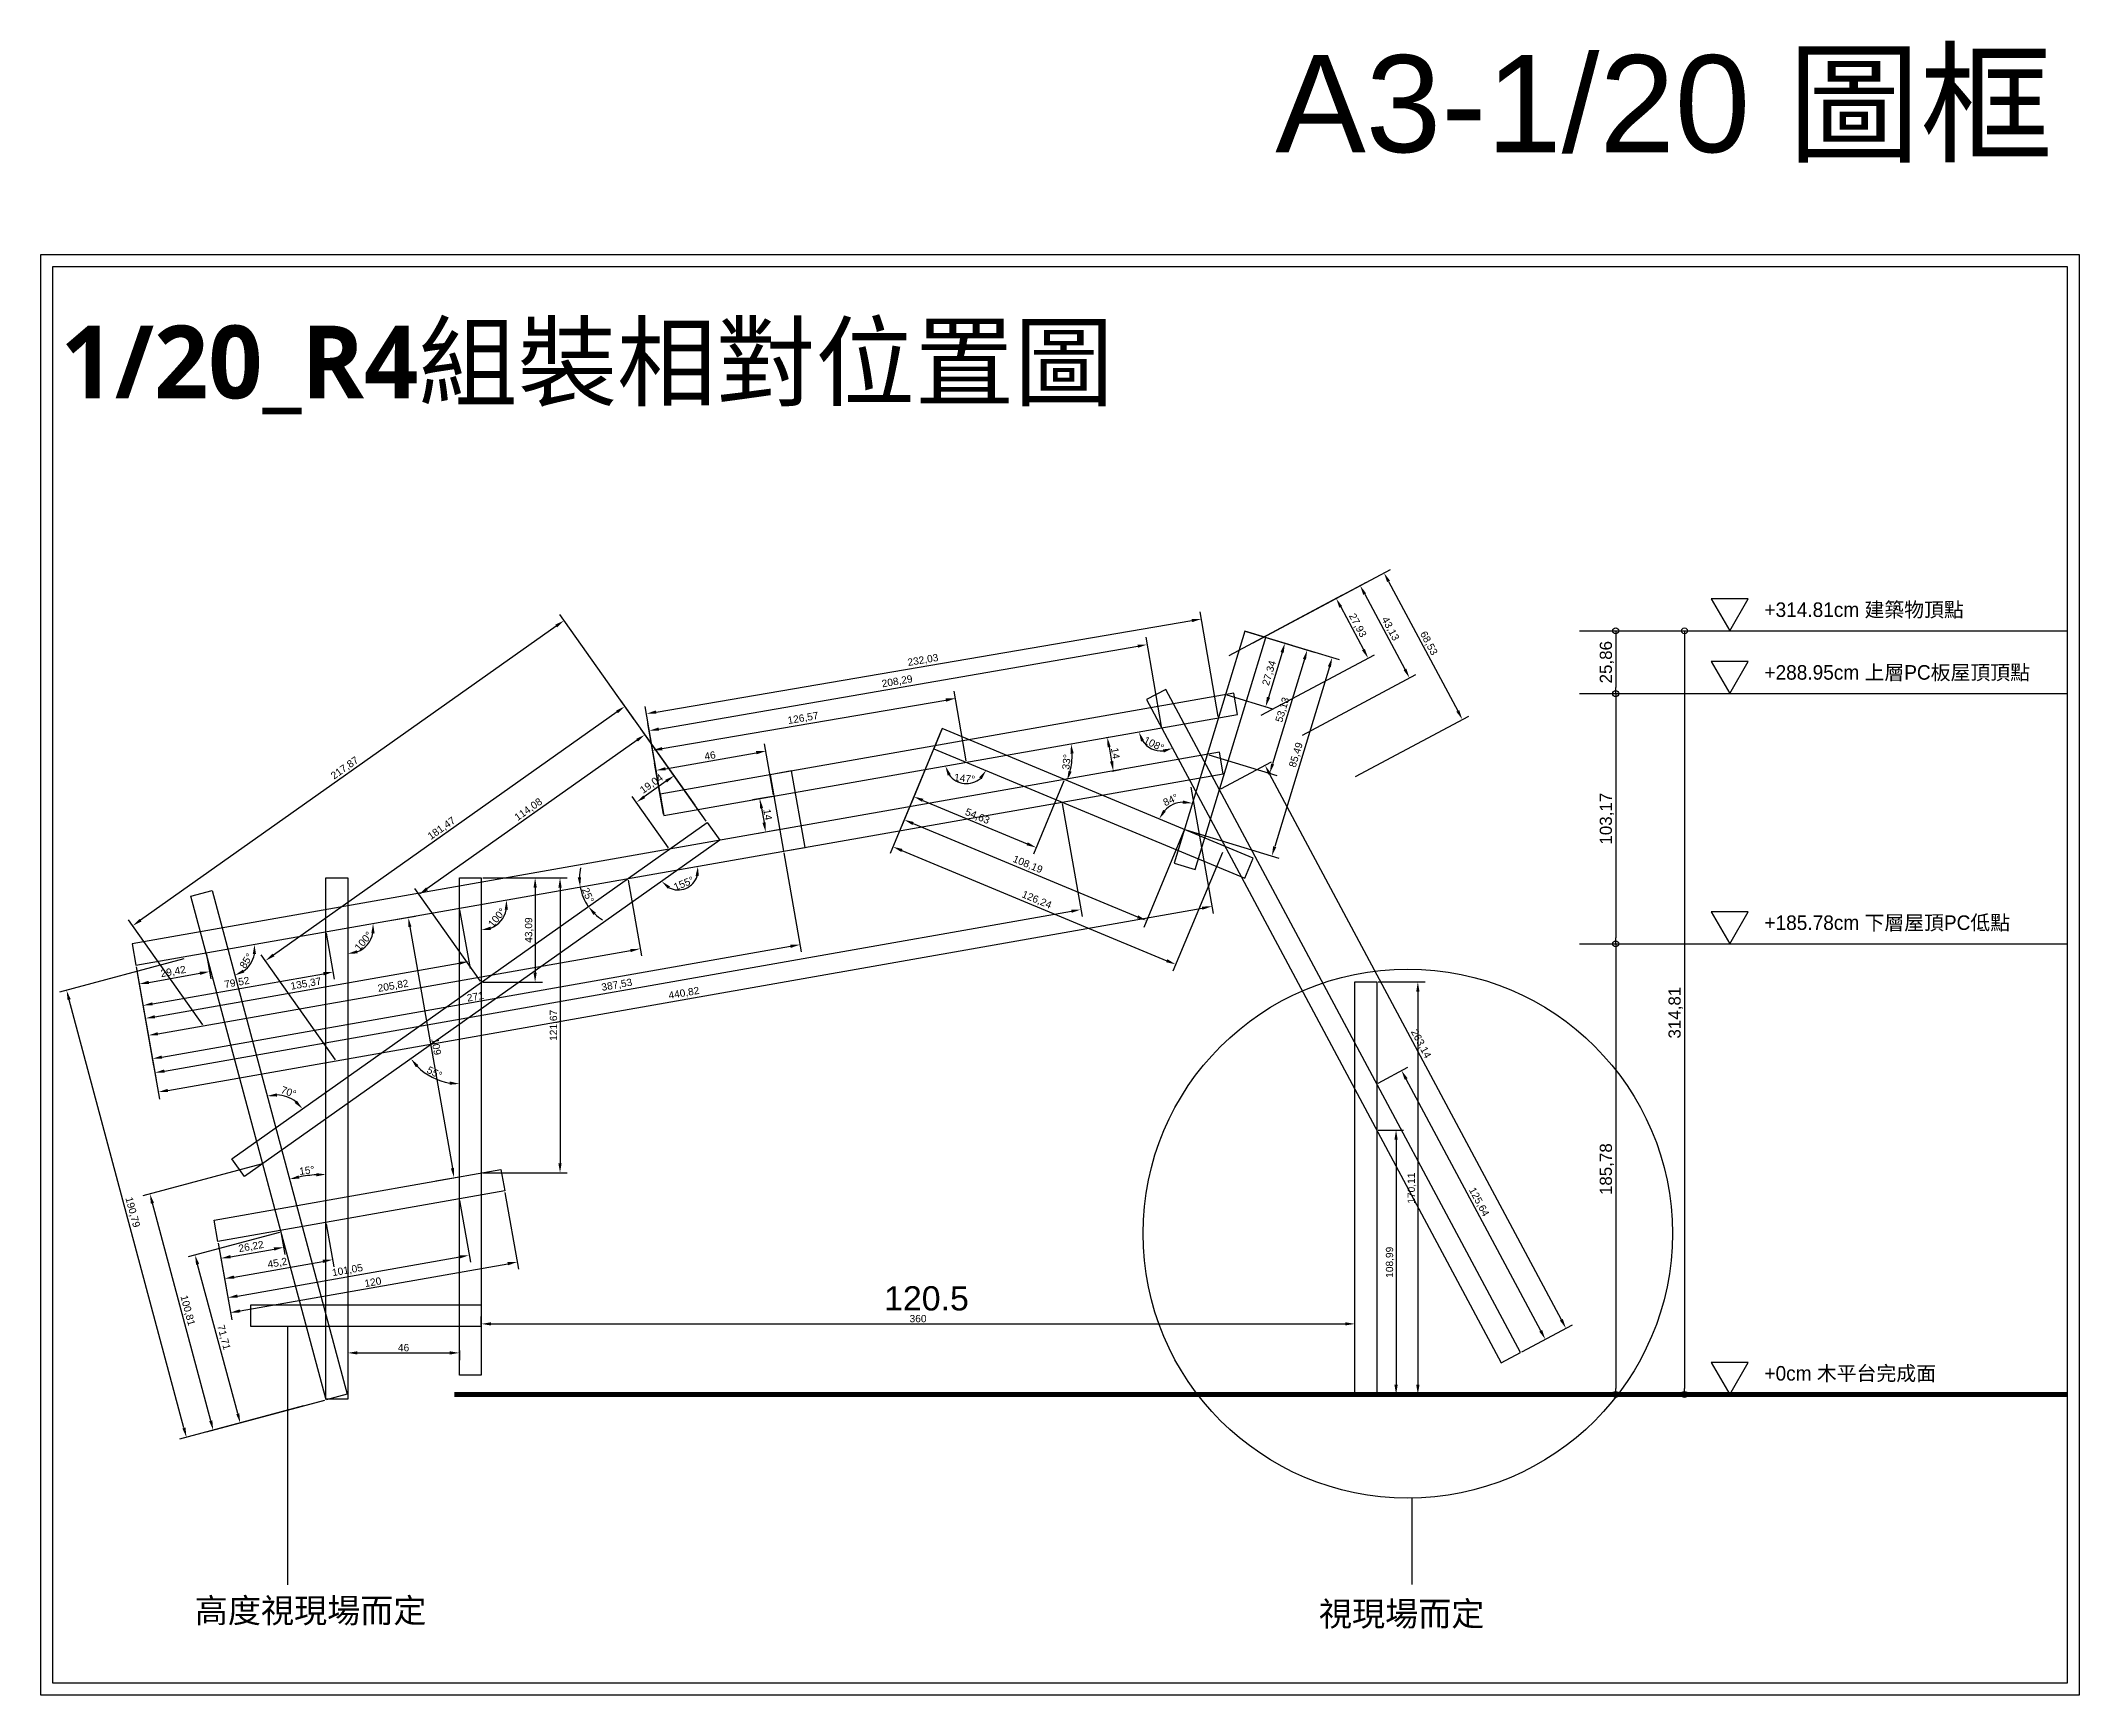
# Model space of a CAD drawing. Header units: millimetres. Extents: x -2666 to 6286, y -11880 to 4849.
# Drawn here: x 2652 to 3492, y -8629 to -7947 of the extents above; entities that cross this region are included whole.
import ezdxf

# ---------------------------------------------------------------- set-up
doc = ezdxf.new("R2010")
doc.units = ezdxf.units.MM
for name, color, linetype in [('0-rib-base', 10, 'Continuous'), ('0-rib1', 6, 'Continuous'), ('dim', 244, 'Continuous'), ('木平台完成面', 3, 'Continuous')]:
    doc.layers.add(name, color=color, linetype=linetype)
doc.layers.add('default', color=11, linetype='Continuous', plot=False)
doc.styles.get("Standard").update_dxf_attribs({"font": 'arial.ttf'})
doc.dimstyles.new('ISO-25', dxfattribs={"dimtxt": 5, "dimasz": 2.5, "dimexe": 3, "dimexo": 0.625, "dimtad": 1, "dimtxsty": 'Standard', "dimblk": 'ORIGIN', "dimcen": 2.5, "dimadec": 0, "dimazin": 0, "dimtfac": 1, "dimtmove": 1, "dimatfit": 1, "dimldrblk": 'ORIGIN', "dimfxl": 0, "dimarcsym": 0})
doc.dimstyles.new('短柱', dxfattribs={"dimtxt": 3, "dimasz": 4, "dimexe": 3, "dimexo": 0.625, "dimtad": 1, "dimtxsty": 'Standard', "dimcen": 2.5, "dimadec": 0, "dimazin": 0, "dimtfac": 1, "dimtmove": 1, "dimatfit": 1, "dimldrblk": 'ORIGIN', "dimfxl": 0, "dimarcsym": 0})

msp = doc.modelspace()

# ---------------------------------------------------------------- texts
at = {"insert": (2999.447, -8459.973), "char_height": 10, "attachment_point": 1}
msp.add_mtext_dynamic_manual_height_columns('120.5', width=28.0012, gutter_width=12.5, heights=[0], dxfattribs=at)
at = {"layer": 'default', "insert": (3160.683, -7952.47), "char_height": 40, "attachment_point": 1}
msp.add_mtext_dynamic_manual_height_columns('A3-1/20 {\\fPMingLiU|b0|i0|c136|p18;圖框}', width=430.53379, gutter_width=12.5, heights=[0], dxfattribs=at)
at = {"layer": 'dim', "attachment_point": 1}
for s, width, heights, insert, char_height in [('{\\fMicrosoft JhengHei|b1|i0|c136|p34;1/20_R4組裝相對位置圖}', 540.89861, [0], (2660.157, -8063.95), 30), ('{\\fPMingLiU|b0|i0|c136|p18;高度視現場而定}', 430.53379, [0], (2715.404, -8588.678), 10), ('{\\fPMingLiU|b0|i0|c136|p18;視現場而定}', 131.92841, [29.066], (3178.644, -8590.016), 10)]:
    msp.add_mtext_dynamic_manual_height_columns(s, width=width, gutter_width=12.5, heights=heights, dxfattribs=dict(at, insert=insert, char_height=char_height))
at = {"layer": '木平台完成面', "char_height": 6, "attachment_point": 1}
for s, insert in [('{\\fPMingLiU|b0|i0|c136|p18;+314.81cm 建築物頂點}', (3362.24, -8178.076)), ('{\\fPMingLiU|b0|i0|c136|p18;+288.95cm 上層PC板屋頂頂點}', (3362.24, -8203.935)), ('{\\fPMingLiU|b0|i0|c136|p18;+185.78cm 下層屋頂PC低點}', (3362.24, -8307.104)), ('{\\fPMingLiU|b0|i0|c136|p18;+0cm 木平台完成面}', (3362.24, -8492.883))]:
    msp.add_mtext_dynamic_manual_height_columns(s, width=202.4063, gutter_width=12.5, heights=[0], dxfattribs=dict(at, insert=insert))

# ---------------------------------------------------------------- blocks, each defined once
blk = doc.blocks.new('_Origin')
at = {"color": 0, "linetype": 'ByBlock', "lineweight": -2}
blk.add_line((0, 0), (-1, 0), dxfattribs=at)
blk.add_circle((0, 0), 0.5, dxfattribs=at)
blk = doc.blocks.new('*D438')
at = {"layer": 'Defpoints', "color": 0}
for p in [(3285.98, -8189.8), (3285.98, -8215.66), (3300.98, -8215.66)]:
    blk.add_point(p, dxfattribs=at)
at = {"layer": 'dim', "color": 0, "lineweight": -2}
for p, q in [((3286.6, -8189.8), (3303.98, -8189.8)), ((3300.98, -8192.3), (3300.98, -8213.16)), ((3286.6, -8215.66), (3303.98, -8215.66))]:
    blk.add_line(p, q, dxfattribs=at)
at = {"layer": 'dim', "color": 0, "lineweight": -2, "xscale": 2.5, "yscale": 2.5, "zscale": 2.5}
for p, rotation in [((3300.98, -8189.8), 90), ((3300.98, -8215.66), 270)]:
    blk.add_blockref('_Origin', p, dxfattribs=dict(at, rotation=rotation))
at = {"layer": 'dim', "color": 0, "insert": (3297.35, -8202.73), "char_height": 5, "attachment_point": 5, "rotation": 90}
blk.add_mtext('25,86', dxfattribs=at)
blk = doc.blocks.new('*D439')
at = {"layer": 'Defpoints', "color": 0}
for p in [(3285.98, -8215.66), (3285.98, -8318.83), (3300.98, -8318.83)]:
    blk.add_point(p, dxfattribs=at)
at = {"layer": 'dim', "color": 0, "lineweight": -2}
for p, q in [((3286.6, -8215.66), (3303.98, -8215.66)), ((3300.98, -8218.16), (3300.98, -8316.33)), ((3286.6, -8318.83), (3303.98, -8318.83))]:
    blk.add_line(p, q, dxfattribs=at)
at = {"layer": 'dim', "color": 0, "lineweight": -2, "xscale": 2.5, "yscale": 2.5, "zscale": 2.5}
for p, rotation in [((3300.98, -8215.66), 90), ((3300.98, -8318.83), 270)]:
    blk.add_blockref('_Origin', p, dxfattribs=dict(at, rotation=rotation))
at = {"layer": 'dim', "color": 0, "insert": (3297.35, -8267.24), "char_height": 5, "attachment_point": 5, "rotation": 90}
blk.add_mtext('103,17', dxfattribs=at)
blk = doc.blocks.new('*D440')
at = {"layer": 'Defpoints', "color": 0}
for p in [(3285.98, -8318.83), (3285.98, -8504.61), (3300.98, -8504.61)]:
    blk.add_point(p, dxfattribs=at)
at = {"layer": 'dim', "color": 0, "lineweight": -2}
for p, q in [((3286.6, -8318.83), (3303.98, -8318.83)), ((3300.98, -8321.33), (3300.98, -8502.11)), ((3286.6, -8504.61), (3303.98, -8504.61))]:
    blk.add_line(p, q, dxfattribs=at)
at = {"layer": 'dim', "color": 0, "lineweight": -2, "xscale": 2.5, "yscale": 2.5, "zscale": 2.5}
for p, rotation in [((3300.98, -8318.83), 90), ((3300.98, -8504.61), 270)]:
    blk.add_blockref('_Origin', p, dxfattribs=dict(at, rotation=rotation))
at = {"layer": 'dim', "color": 0, "insert": (3297.35, -8411.72), "char_height": 5, "attachment_point": 5, "rotation": 90}
blk.add_mtext('185,78', dxfattribs=at)
blk = doc.blocks.new('*D437')
at = {"layer": 'Defpoints', "color": 0}
for p in [(3285.98, -8189.8), (3286.6, -8504.61), (3329.3, -8504.61)]:
    blk.add_point(p, dxfattribs=at)
at = {"layer": 'dim', "color": 0, "lineweight": -2}
for p, q in [((3286.6, -8189.8), (3332.3, -8189.8)), ((3329.3, -8192.3), (3329.3, -8502.11)), ((3287.23, -8504.61), (3332.3, -8504.61))]:
    blk.add_line(p, q, dxfattribs=at)
at = {"layer": 'dim', "color": 0, "lineweight": -2, "xscale": 2.5, "yscale": 2.5, "zscale": 2.5}
for p, rotation in [((3329.3, -8189.8), 90), ((3329.3, -8504.61), 270)]:
    blk.add_blockref('_Origin', p, dxfattribs=dict(at, rotation=rotation))
at = {"layer": 'dim', "color": 0, "insert": (3325.67, -8347.2), "char_height": 5, "attachment_point": 5, "rotation": 90}
blk.add_mtext('314,81', dxfattribs=at)
blk = doc.blocks.new('*D451')
at = {"layer": 'Defpoints', "color": 0}
for p in [(2950.76, -8239.36), (2954.04, -8257.98), (2908.74, -8265.97)]:
    blk.add_point(p, dxfattribs=at)
at = {"layer": 'dim', "color": 0, "lineweight": -2}
for p, q in [((2909.39, -8246.65), (2946.82, -8240.05)), ((2953.93, -8257.37), (2950.24, -8236.4)), ((2908.63, -8265.36), (2904.93, -8244.39))]:
    blk.add_line(p, q, dxfattribs=at)
at = {"layer": 'dim', "color": 0}
for points in [[(2946.7, -8239.4), (2946.93, -8240.71), (2950.76, -8239.36)], [(2909.28, -8246), (2909.51, -8247.31), (2905.46, -8247.35)]]:
    blk.add_solid(points, dxfattribs=at)
at = {"layer": 'dim', "color": 0, "insert": (2927.73, -8241.23), "char_height": 3, "attachment_point": 5, "rotation": 10}
blk.add_mtext('46', dxfattribs=at)
blk = doc.blocks.new('*D452')
at = {"layer": 'Defpoints', "color": 0}
for p in [(3028.87, -8217.67), (3033.38, -8243.99), (2908.63, -8265.36)]:
    blk.add_point(p, dxfattribs=at)
at = {"layer": 'dim', "color": 0, "lineweight": -2}
for p, q in [((3033.28, -8243.38), (3028.37, -8214.71)), ((2908.07, -8238.36), (3024.93, -8218.35)), ((2908.53, -8264.74), (2903.62, -8236.08))]:
    blk.add_line(p, q, dxfattribs=at)
at = {"layer": 'dim', "color": 0}
for points in [[(3024.82, -8217.69), (3025.04, -8219), (3028.87, -8217.67)], [(2907.95, -8237.7), (2908.18, -8239.02), (2904.12, -8239.03)]]:
    blk.add_solid(points, dxfattribs=at)
at = {"layer": 'dim', "color": 0, "insert": (2966.09, -8225.96), "char_height": 3, "attachment_point": 5, "rotation": 9.71707}
blk.add_mtext('126,57', dxfattribs=at)
blk = doc.blocks.new('*D453')
at = {"layer": 'Defpoints', "color": 0}
for p in [(3107.91, -8195.43), (3113.87, -8229.8), (2908.63, -8265.36)]:
    blk.add_point(p, dxfattribs=at)
at = {"layer": 'dim', "color": 0, "lineweight": -2}
for p, q in [((2906.62, -8230.3), (3103.97, -8196.11)), ((3113.76, -8229.19), (3107.4, -8192.47)), ((2908.52, -8264.74), (2902.16, -8228.02))]:
    blk.add_line(p, q, dxfattribs=at)
at = {"layer": 'dim', "color": 0}
for points in [[(3103.86, -8195.45), (3104.08, -8196.77), (3107.91, -8195.43)], [(2906.5, -8229.64), (2906.73, -8230.95), (2902.68, -8230.98)]]:
    blk.add_solid(points, dxfattribs=at)
at = {"layer": 'dim', "color": 0, "insert": (3004.88, -8210.81), "char_height": 3, "attachment_point": 5, "rotation": 9.82808}
blk.add_mtext('208,29', dxfattribs=at)
blk = doc.blocks.new('*D454')
at = {"layer": 'Defpoints', "color": 0}
for p in [(3130.28, -8184.89), (3137.24, -8225.68), (2908.53, -8264.74)]:
    blk.add_point(p, dxfattribs=at)
at = {"layer": 'dim', "color": 0, "lineweight": -2}
for p, q in [((2905.5, -8223.27), (3126.33, -8185.56)), ((3137.14, -8225.06), (3129.77, -8181.93)), ((2908.42, -8264.12), (2901.05, -8220.99))]:
    blk.add_line(p, q, dxfattribs=at)
at = {"layer": 'dim', "color": 0}
for points in [[(3126.22, -8184.9), (3126.45, -8186.22), (3130.28, -8184.89)], [(2905.39, -8222.62), (2905.61, -8223.93), (2901.56, -8223.95)]]:
    blk.add_solid(points, dxfattribs=at)
at = {"layer": 'dim', "color": 0, "insert": (3015.51, -8202.02), "char_height": 3, "attachment_point": 5, "rotation": 9.69133}
blk.add_mtext('232,03', dxfattribs=at)
blk = doc.blocks.new('*D455')
at = {"layer": 'Defpoints', "color": 0}
for p in [(3148.12, -8189.86), (3140.18, -8216.02), (3156.7, -8221.04)]:
    blk.add_point(p, dxfattribs=at)
at = {"layer": 'dim', "color": 0, "lineweight": -2}
for p, q in [((3148.72, -8190.05), (3167.52, -8195.76)), ((3163.48, -8198.71), (3157.86, -8217.22)), ((3140.77, -8216.21), (3159.57, -8221.92))]:
    blk.add_line(p, q, dxfattribs=at)
at = {"layer": 'dim', "color": 0}
for points in [[(3162.85, -8198.52), (3164.12, -8198.9), (3164.65, -8194.88)], [(3157.22, -8217.02), (3158.5, -8217.41), (3156.7, -8221.04)]]:
    blk.add_solid(points, dxfattribs=at)
at = {"layer": 'dim', "color": 0, "insert": (3158.35, -8207.26), "char_height": 3, "attachment_point": 5, "rotation": 73.1}
blk.add_mtext('27,34', dxfattribs=at)
blk = doc.blocks.new('*D456')
at = {"layer": 'Defpoints', "color": 0}
for p in [(3148.12, -8189.86), (3132.68, -8240.7), (3158.4, -8248.52)]:
    blk.add_point(p, dxfattribs=at)
at = {"layer": 'dim', "color": 0, "lineweight": -2}
for p, q in [((3148.72, -8190.05), (3176.72, -8198.55)), ((3172.69, -8201.51), (3159.57, -8244.69)), ((3133.28, -8240.88), (3161.27, -8249.39))]:
    blk.add_line(p, q, dxfattribs=at)
at = {"layer": 'dim', "color": 0}
for points in [[(3172.05, -8201.31), (3173.32, -8201.7), (3173.85, -8197.68)], [(3158.93, -8244.49), (3160.2, -8244.88), (3158.4, -8248.52)]]:
    blk.add_solid(points, dxfattribs=at)
at = {"layer": 'dim', "color": 0, "insert": (3163.8, -8222.39), "char_height": 3, "attachment_point": 5, "rotation": 73.1}
blk.add_mtext('53,13', dxfattribs=at)
blk = doc.blocks.new('*D457')
at = {"layer": 'Defpoints', "color": 0}
for p in [(3148.12, -8189.86), (3123.27, -8271.66), (3159.27, -8282.6)]:
    blk.add_point(p, dxfattribs=at)
at = {"layer": 'dim', "color": 0, "lineweight": -2}
for p, q in [((3148.72, -8190.05), (3186.99, -8201.67)), ((3182.96, -8204.63), (3160.43, -8278.77)), ((3123.87, -8271.84), (3162.14, -8283.47))]:
    blk.add_line(p, q, dxfattribs=at)
at = {"layer": 'dim', "color": 0}
for points in [[(3182.32, -8204.43), (3183.6, -8204.82), (3184.12, -8200.8)], [(3159.79, -8278.58), (3161.07, -8278.97), (3159.27, -8282.6)]]:
    blk.add_solid(points, dxfattribs=at)
at = {"layer": 'dim', "color": 0, "insert": (3169.37, -8240.99), "char_height": 3, "attachment_point": 5, "rotation": 73.1}
blk.add_mtext('85,49', dxfattribs=at)
blk = doc.blocks.new('*D458')
at = {"layer": 'Defpoints', "color": 0}
for p in [(2720.12, -8322.58), (2691.15, -8327.69), (2721.48, -8330.3)]:
    blk.add_point(p, dxfattribs=at)
at = {"layer": 'dim', "color": 0, "lineweight": -2}
for p, q in [((2720.23, -8323.2), (2722, -8333.25)), ((2691.26, -8328.31), (2693.03, -8338.36)), ((2696.45, -8334.71), (2717.54, -8330.99))]:
    blk.add_line(p, q, dxfattribs=at)
at = {"layer": 'dim', "color": 0}
for points in [[(2717.43, -8330.34), (2717.66, -8331.65), (2721.48, -8330.3)], [(2696.34, -8334.06), (2696.57, -8335.37), (2692.51, -8335.41)]]:
    blk.add_solid(points, dxfattribs=at)
at = {"layer": 'dim', "color": 0, "insert": (2706.58, -8330.46), "char_height": 3, "attachment_point": 5, "rotation": 10}
blk.add_mtext('29,42', dxfattribs=at)
blk = doc.blocks.new('*D459')
at = {"layer": 'Defpoints', "color": 0}
for p in [(2769.47, -8313.88), (2691.15, -8327.69), (2772.39, -8330.45)]:
    blk.add_point(p, dxfattribs=at)
at = {"layer": 'dim', "color": 0, "lineweight": -2}
for p, q in [((2769.58, -8314.5), (2772.91, -8333.41)), ((2691.26, -8328.31), (2694.59, -8347.22)), ((2698.01, -8343.57), (2768.45, -8331.15))]:
    blk.add_line(p, q, dxfattribs=at)
at = {"layer": 'dim', "color": 0}
for points in [[(2768.33, -8330.49), (2768.57, -8331.81), (2772.39, -8330.45)], [(2697.9, -8342.91), (2698.13, -8344.23), (2694.07, -8344.26)]]:
    blk.add_solid(points, dxfattribs=at)
at = {"layer": 'dim', "color": 0, "insert": (2732.81, -8334.97), "char_height": 3, "attachment_point": 5, "rotation": 10}
blk.add_mtext('79,52', dxfattribs=at)
blk = doc.blocks.new('*D460')
at = {"layer": 'Defpoints', "color": 0}
for p in [(2824.47, -8304.19), (2691.15, -8327.69), (2828.33, -8326.1)]:
    blk.add_point(p, dxfattribs=at)
at = {"layer": 'dim', "color": 0, "lineweight": -2}
for p, q in [((2824.57, -8304.8), (2828.85, -8329.06)), ((2691.26, -8328.31), (2695.54, -8352.56)), ((2698.96, -8348.91), (2824.39, -8326.8))]:
    blk.add_line(p, q, dxfattribs=at)
at = {"layer": 'dim', "color": 0}
for points in [[(2824.27, -8326.14), (2824.51, -8327.45), (2828.33, -8326.1)], [(2698.84, -8348.26), (2699.07, -8349.57), (2695.02, -8349.61)]]:
    blk.add_solid(points, dxfattribs=at)
at = {"layer": 'dim', "color": 0, "insert": (2761.25, -8335.46), "char_height": 3, "attachment_point": 5, "rotation": 10}
blk.add_mtext('135,37', dxfattribs=at)
blk = doc.blocks.new('*D461')
at = {"layer": 'Defpoints', "color": 0}
for p in [(2893.84, -8291.95), (2898.94, -8320.88), (2691.15, -8327.69)]:
    blk.add_point(p, dxfattribs=at)
at = {"layer": 'dim', "color": 0, "lineweight": -2}
for p, q in [((2893.95, -8292.57), (2899.46, -8323.83)), ((2700.19, -8355.92), (2895, -8321.57)), ((2691.26, -8328.31), (2696.77, -8359.57))]:
    blk.add_line(p, q, dxfattribs=at)
at = {"layer": 'dim', "color": 0}
for points in [[(2894.89, -8320.92), (2895.12, -8322.23), (2898.94, -8320.88)], [(2700.08, -8355.27), (2700.31, -8356.58), (2696.25, -8356.62)]]:
    blk.add_solid(points, dxfattribs=at)
at = {"layer": 'dim', "color": 0, "insert": (2797.18, -8336.36), "char_height": 3, "attachment_point": 5, "rotation": 10}
blk.add_mtext('205,82', dxfattribs=at)
blk = doc.blocks.new('*D462')
at = {"layer": 'Defpoints', "color": 0}
for p in [(2958.03, -8280.63), (2964.83, -8319.16), (2691.15, -8327.69)]:
    blk.add_point(p, dxfattribs=at)
at = {"layer": 'dim', "color": 0, "lineweight": -2}
for p, q in [((2958.14, -8281.25), (2965.35, -8322.12)), ((2701.88, -8365.53), (2960.89, -8319.86)), ((2691.26, -8328.31), (2698.47, -8369.18))]:
    blk.add_line(p, q, dxfattribs=at)
at = {"layer": 'dim', "color": 0}
for points in [[(2960.77, -8319.2), (2961.01, -8320.51), (2964.83, -8319.16)], [(2701.77, -8364.87), (2702, -8366.18), (2697.95, -8366.22)]]:
    blk.add_solid(points, dxfattribs=at)
at = {"layer": 'dim', "color": 0, "insert": (2831.02, -8340.59), "char_height": 3, "attachment_point": 5, "rotation": 10}
blk.add_mtext('271', dxfattribs=at)
blk = doc.blocks.new('*D463')
at = {"layer": 'Defpoints', "color": 0}
for p in [(3072.79, -8260.4), (3080.6, -8304.68), (2691.15, -8327.69)]:
    blk.add_point(p, dxfattribs=at)
at = {"layer": 'dim', "color": 0, "lineweight": -2}
for p, q in [((3072.9, -8261.01), (3081.12, -8307.63)), ((2702.9, -8371.27), (3076.66, -8305.37)), ((2691.26, -8328.31), (2699.48, -8374.92))]:
    blk.add_line(p, q, dxfattribs=at)
at = {"layer": 'dim', "color": 0}
for points in [[(3076.55, -8304.71), (3076.78, -8306.03), (3080.6, -8304.68)], [(2702.78, -8370.62), (2703.01, -8371.93), (2698.96, -8371.97)]]:
    blk.add_solid(points, dxfattribs=at)
at = {"layer": 'dim', "color": 0, "insert": (2889.36, -8335.93), "char_height": 3, "attachment_point": 5, "rotation": 10}
blk.add_mtext('387,53', dxfattribs=at)
blk = doc.blocks.new('*D464')
at = {"layer": 'Defpoints', "color": 0}
for p in [(3125.27, -8251.15), (3134.49, -8303.42), (2691.15, -8327.69)]:
    blk.add_point(p, dxfattribs=at)
at = {"layer": 'dim', "color": 0, "lineweight": -2}
for p, q in [((3125.81, -8254.18), (3135.01, -8306.37)), ((2704.31, -8379.27), (3130.55, -8304.11)), ((2691.69, -8330.72), (2700.89, -8382.92))]:
    blk.add_line(p, q, dxfattribs=at)
at = {"layer": 'dim', "color": 0}
for points in [[(3130.43, -8303.45), (3130.66, -8304.77), (3134.49, -8303.42)], [(2704.19, -8378.61), (2704.42, -8379.93), (2700.37, -8379.96)]]:
    blk.add_solid(points, dxfattribs=at)
at = {"layer": 'dim', "color": 0, "insert": (2917.01, -8339.3), "char_height": 3, "attachment_point": 5, "rotation": 10}
blk.add_mtext('440,82', dxfattribs=at)
blk = doc.blocks.new('*D465')
at = {"layer": 'Defpoints', "color": 0}
for p in [(3139.24, -8248.68), (2778.47, -8291.61), (2784.29, -8321.15), (2691.15, -8327.69), (2778.47, -8506.61)]:
    blk.add_point(p, dxfattribs=at)
at = {"layer": 'dim', "color": 0, "lineweight": -2}
blk.add_arc((2778.47, -8312.3), 10.6, 291.76009, 348.23991, dxfattribs=at)
at = {"layer": 'dim', "color": 0}
for points in [[(2788.17, -8314.45), (2789.51, -8314.47), (2788.9, -8310.46)], [(2782.52, -8322.79), (2782.27, -8321.48), (2778.47, -8322.89)]]:
    blk.add_solid(points, dxfattribs=at)
at = {"layer": 'dim', "color": 0, "insert": (2784.93, -8317.72), "char_height": 3, "attachment_point": 5, "rotation": 50}
blk.add_mtext('100°', dxfattribs=at)
blk = doc.blocks.new('*D466')
at = {"layer": 'Defpoints', "color": 0}
for p in [(3139.24, -8248.68), (2722.55, -8296.87), (2691.15, -8327.69), (2736.68, -8329.13), (2778.19, -8504.54)]:
    blk.add_point(p, dxfattribs=at)
at = {"layer": 'dim', "color": 0, "lineweight": -2}
blk.add_arc((2729.02, -8321.02), 11.16, 305.64724, 349.35276, dxfattribs=at)
at = {"layer": 'dim', "color": 0}
for points in [[(2739.32, -8323.07), (2740.65, -8323.08), (2740.01, -8319.08)], [(2735.81, -8330.69), (2735.24, -8329.48), (2731.91, -8331.8)]]:
    blk.add_solid(points, dxfattribs=at)
at = {"layer": 'dim', "color": 0, "insert": (2736.61, -8325.85), "char_height": 3, "attachment_point": 5, "rotation": 57.5}
blk.add_mtext('85°', dxfattribs=at)
blk = doc.blocks.new('*D467')
at = {"layer": 'Defpoints', "color": 0}
for p in [(3139.24, -8248.68), (2833.47, -8291.61), (2839.26, -8311.42), (2691.15, -8327.69), (2833.47, -8496.61)]:
    blk.add_point(p, dxfattribs=at)
at = {"layer": 'dim', "color": 0, "lineweight": -2}
blk.add_arc((2833.47, -8302.6), 10.55, 291.84871, 348.15129, dxfattribs=at)
at = {"layer": 'dim', "color": 0}
for points in [[(2843.13, -8304.75), (2844.46, -8304.78), (2843.86, -8300.77)], [(2837.52, -8313.05), (2837.27, -8311.74), (2833.47, -8313.15)]]:
    blk.add_solid(points, dxfattribs=at)
at = {"layer": 'dim', "color": 0, "insert": (2839.9, -8308), "char_height": 3, "attachment_point": 5, "rotation": 50}
blk.add_mtext('100°', dxfattribs=at)
blk = doc.blocks.new('*D468')
at = {"layer": 'Defpoints', "color": 0}
for p in [(3139.24, -8248.68), (2931.77, -8276.13), (2914.13, -8296.57), (2691.15, -8327.69), (2735.9, -8414.81)]:
    blk.add_point(p, dxfattribs=at)
at = {"layer": 'dim', "color": 0, "lineweight": -2}
blk.add_arc((2914.58, -8288.3), 8.29, 243.23282, 342.06718, dxfattribs=at)
at = {"layer": 'dim', "color": 0}
for points in [[(2921.8, -8290.8), (2923.13, -8290.89), (2922.74, -8286.86)], [(2910.42, -8296.2), (2911.29, -8295.19), (2907.82, -8293.08)]]:
    blk.add_solid(points, dxfattribs=at)
at = {"layer": 'dim', "color": 0, "insert": (2916.94, -8293.95), "char_height": 3, "attachment_point": 5, "rotation": 22.65}
blk.add_mtext('155°', dxfattribs=at)
blk = doc.blocks.new('*D469')
at = {"layer": 'Defpoints', "color": 0}
for p in [(3145.09, -8224.3), (3019.93, -8238.39), (3028.87, -8251.54), (2908.74, -8265.97), (3148.15, -8291.76)]:
    blk.add_point(p, dxfattribs=at)
at = {"layer": 'dim', "color": 0, "lineweight": -2}
blk.add_arc((3033.38, -8243.99), 8.79, 216.30785, 311.09215, dxfattribs=at)
at = {"layer": 'dim', "color": 0}
for points in [[(3025.69, -8249.46), (3026.91, -8248.93), (3024.73, -8245.52)], [(3038.62, -8250.23), (3039.7, -8251.01), (3041.5, -8247.37)]]:
    blk.add_solid(points, dxfattribs=at)
at = {"layer": 'dim', "color": 0, "insert": (3032.65, -8250.61), "char_height": 3, "attachment_point": 5, "rotation": 353.7}
blk.add_mtext('147°', dxfattribs=at)
blk = doc.blocks.new('*D470')
at = {"layer": 'Defpoints', "color": 0}
for p in [(3023.39, -8230.09), (3145.09, -8224.3), (3076.38, -8246.61), (2908.74, -8265.97), (3151.6, -8283.46)]:
    blk.add_point(p, dxfattribs=at)
at = {"layer": 'dim', "color": 0, "lineweight": -2}
blk.add_arc((3049.83, -8241.09), 27.11, 345.86092, 1.53908, dxfattribs=at)
at = {"layer": 'dim', "color": 0}
for points in [[(3076.27, -8240.43), (3077.6, -8240.3), (3076.53, -8236.38)], [(3076.76, -8247.93), (3075.49, -8247.51), (3074.86, -8251.51)]]:
    blk.add_solid(points, dxfattribs=at)
at = {"layer": 'dim', "color": 0, "insert": (3074.64, -8243.83), "char_height": 3, "attachment_point": 5, "rotation": 83.7}
blk.add_mtext('33°', dxfattribs=at)
blk = doc.blocks.new('*D471')
at = {"layer": 'Defpoints', "color": 0}
for p in [(3107.65, -8218.16), (3145.09, -8224.3), (3107.24, -8236.67), (2908.74, -8265.97), (3253.74, -8491.58)]:
    blk.add_point(p, dxfattribs=at)
at = {"layer": 'dim', "color": 0, "lineweight": -2}
blk.add_arc((3113.87, -8229.8), 9.55, 214.1864, 273.92995, dxfattribs=at)
at = {"layer": 'dim', "color": 0}
for points in [[(3105.35, -8235.42), (3106.59, -8234.91), (3104.47, -8231.46)], [(3114.34, -8238.68), (3114.7, -8239.97), (3118.37, -8238.22)]]:
    blk.add_solid(points, dxfattribs=at)
at = {"layer": 'dim', "color": 0, "insert": (3110.63, -8236.45), "char_height": 3, "attachment_point": 5, "rotation": 334.05817}
blk.add_mtext('108°', dxfattribs=at)
blk = doc.blocks.new('*D472')
at = {"layer": 'Defpoints', "color": 0}
for p in [(3148.12, -8189.86), (3023.39, -8230.09), (3121.08, -8260.58), (3119.05, -8285.55), (3151.6, -8283.46)]:
    blk.add_point(p, dxfattribs=at)
at = {"layer": 'dim', "color": 0, "lineweight": -2}
blk.add_arc((3123.27, -8271.66), 11.3, 93.49684, 137.00316, dxfattribs=at)
at = {"layer": 'dim', "color": 0}
for points in [[(3115.57, -8264.32), (3114.45, -8263.6), (3112.84, -8267.32)], [(3122.66, -8259.73), (3122.51, -8261.05), (3126.56, -8260.85)]]:
    blk.add_solid(points, dxfattribs=at)
at = {"layer": 'dim', "color": 0, "insert": (3117.53, -8259.49), "char_height": 3, "attachment_point": 5, "rotation": 25.25}
blk.add_mtext('84°', dxfattribs=at)
blk = doc.blocks.new('*D473')
at = {"layer": 'Defpoints', "color": 0}
for p in [(2954.04, -8257.98), (2950.68, -8272.79), (2956.47, -8271.77)]:
    blk.add_point(p, dxfattribs=at)
at = {"layer": 'dim', "color": 0, "lineweight": -2}
for p, q in [((2953.43, -8258.09), (2945.3, -8259.53)), ((2948.94, -8262.94), (2949.99, -8268.85)), ((2955.86, -8271.88), (2947.73, -8273.31))]:
    blk.add_line(p, q, dxfattribs=at)
at = {"layer": 'dim', "color": 0}
for points in [[(2949.6, -8262.83), (2948.29, -8263.06), (2948.25, -8259)], [(2950.64, -8268.74), (2949.33, -8268.97), (2950.68, -8272.79)]]:
    blk.add_solid(points, dxfattribs=at)
at = {"layer": 'dim', "color": 0, "insert": (2951.56, -8265.53), "char_height": 3, "attachment_point": 5, "rotation": 280}
blk.add_mtext('14', dxfattribs=at)
blk = doc.blocks.new('*D474')
at = {"layer": 'Defpoints', "color": 0}
for p in [(3090.41, -8233.94), (3092.84, -8247.72), (3093.93, -8247.53)]:
    blk.add_point(p, dxfattribs=at)
at = {"layer": 'dim', "color": 0, "lineweight": -2}
for p, q in [((3091.03, -8233.83), (3094.45, -8233.22)), ((3092.19, -8237.69), (3093.23, -8243.59)), ((3093.46, -8247.62), (3096.88, -8247.01))]:
    blk.add_line(p, q, dxfattribs=at)
at = {"layer": 'dim', "color": 0}
for points in [[(3092.85, -8237.57), (3091.54, -8237.8), (3091.5, -8233.75)], [(3093.89, -8243.48), (3092.58, -8243.71), (3093.93, -8247.53)]]:
    blk.add_solid(points, dxfattribs=at)
at = {"layer": 'dim', "color": 0, "insert": (3094.81, -8240.27), "char_height": 3, "attachment_point": 5, "rotation": 280}
blk.add_mtext('14', dxfattribs=at)
blk = doc.blocks.new('*D475')
at = {"layer": 'Defpoints', "color": 0}
for p in [(2724.95, -8441.55), (2750.78, -8437), (2752, -8443.95)]:
    blk.add_point(p, dxfattribs=at)
at = {"layer": 'dim', "color": 0, "lineweight": -2}
for p, q in [((2750.89, -8437.61), (2752.53, -8446.9)), ((2725.06, -8442.17), (2726.7, -8451.46)), ((2730.12, -8447.81), (2748.07, -8444.64))]:
    blk.add_line(p, q, dxfattribs=at)
at = {"layer": 'dim', "color": 0}
for points in [[(2730, -8447.15), (2730.24, -8448.46), (2726.18, -8448.5)], [(2747.95, -8443.99), (2748.18, -8445.3), (2752, -8443.95)]]:
    blk.add_solid(points, dxfattribs=at)
at = {"layer": 'dim', "color": 0, "insert": (2738.67, -8443.83), "char_height": 3, "attachment_point": 5, "rotation": 10}
blk.add_mtext('26,22', dxfattribs=at)
blk = doc.blocks.new('*D476')
at = {"layer": 'Defpoints', "color": 0}
for p in [(2724.95, -8441.55), (2769.47, -8433.7), (2772.17, -8449.04)]:
    blk.add_point(p, dxfattribs=at)
at = {"layer": 'dim', "color": 0, "lineweight": -2}
for p, q in [((2769.58, -8434.32), (2772.69, -8452)), ((2725.06, -8442.17), (2728.18, -8459.85)), ((2731.6, -8456.2), (2768.23, -8449.74))]:
    blk.add_line(p, q, dxfattribs=at)
at = {"layer": 'dim', "color": 0}
for points in [[(2768.12, -8449.08), (2768.35, -8450.4), (2772.17, -8449.04)], [(2731.48, -8455.54), (2731.71, -8456.86), (2727.66, -8456.89)]]:
    blk.add_solid(points, dxfattribs=at)
at = {"layer": 'dim', "color": 0, "insert": (2749.49, -8450.58), "char_height": 3, "attachment_point": 5, "rotation": 10}
blk.add_mtext('45,2', dxfattribs=at)
blk = doc.blocks.new('*D477')
at = {"layer": 'Defpoints', "color": 0}
for p in [(2824.47, -8424.01), (2724.95, -8441.55), (2828.55, -8447.18)]:
    blk.add_point(p, dxfattribs=at)
at = {"layer": 'dim', "color": 0, "lineweight": -2}
for p, q in [((2824.57, -8424.62), (2829.07, -8450.13)), ((2725.06, -8442.17), (2729.56, -8467.68)), ((2732.98, -8464.03), (2824.61, -8447.87))]:
    blk.add_line(p, q, dxfattribs=at)
at = {"layer": 'dim', "color": 0}
for points in [[(2824.5, -8447.21), (2824.73, -8448.53), (2828.55, -8447.18)], [(2732.86, -8463.37), (2733.1, -8464.68), (2729.04, -8464.72)]]:
    blk.add_solid(points, dxfattribs=at)
at = {"layer": 'dim', "color": 0, "insert": (2778.37, -8453.56), "char_height": 3, "attachment_point": 5, "rotation": 10}
blk.add_mtext('101,05', dxfattribs=at)
blk = doc.blocks.new('*D478')
at = {"layer": 'Defpoints', "color": 0}
for p in [(2843.13, -8420.71), (2724.95, -8441.55), (2848.3, -8450.01)]:
    blk.add_point(p, dxfattribs=at)
at = {"layer": 'dim', "color": 0, "lineweight": -2}
for p, q in [((2843.24, -8421.33), (2848.82, -8452.96)), ((2725.06, -8442.17), (2730.64, -8473.8)), ((2734.06, -8470.15), (2844.36, -8450.7))]:
    blk.add_line(p, q, dxfattribs=at)
at = {"layer": 'dim', "color": 0}
for points in [[(2844.24, -8450.05), (2844.47, -8451.36), (2848.3, -8450.01)], [(2733.94, -8469.5), (2734.18, -8470.81), (2730.12, -8470.85)]]:
    blk.add_solid(points, dxfattribs=at)
at = {"layer": 'dim', "color": 0, "insert": (2788.83, -8458.3), "char_height": 3, "attachment_point": 5, "rotation": 10}
blk.add_mtext('120', dxfattribs=at)
blk = doc.blocks.new('*D479')
at = {"layer": 'Defpoints', "color": 0}
for p in [(2750.89, -8437.61), (2715.54, -8447.11), (2769.5, -8506.87)]:
    blk.add_point(p, dxfattribs=at)
at = {"layer": 'dim', "color": 0, "lineweight": -2}
for p, q in [((2750.28, -8437.78), (2712.65, -8447.89)), ((2733.12, -8512.51), (2716.58, -8450.98)), ((2768.9, -8507.03), (2731.26, -8517.15))]:
    blk.add_line(p, q, dxfattribs=at)
at = {"layer": 'dim', "color": 0}
for points in [[(2717.23, -8450.8), (2715.94, -8451.15), (2715.54, -8447.11)], [(2733.76, -8512.33), (2732.48, -8512.68), (2734.16, -8516.37)]]:
    blk.add_solid(points, dxfattribs=at)
at = {"layer": 'dim', "color": 0, "insert": (2727.2, -8481.11), "char_height": 3, "attachment_point": 5, "rotation": 285.04352}
blk.add_mtext('71,71', dxfattribs=at)
blk = doc.blocks.new('*D480')
at = {"layer": 'Defpoints', "color": 0}
for p in [(2743.41, -8409.49), (2696.94, -8421.95), (2769.5, -8506.87)]:
    blk.add_point(p, dxfattribs=at)
at = {"layer": 'dim', "color": 0, "lineweight": -2}
for p, q in [((2742.81, -8409.65), (2694.04, -8422.72)), ((2721.99, -8515.46), (2697.97, -8425.81)), ((2768.9, -8507.03), (2720.13, -8520.1))]:
    blk.add_line(p, q, dxfattribs=at)
at = {"layer": 'dim', "color": 0}
for points in [[(2698.62, -8425.64), (2697.33, -8425.98), (2696.94, -8421.95)], [(2722.64, -8515.29), (2721.35, -8515.63), (2723.03, -8519.32)]]:
    blk.add_solid(points, dxfattribs=at)
at = {"layer": 'dim', "color": 0, "insert": (2712.33, -8470.01), "char_height": 3, "attachment_point": 5, "rotation": 285}
blk.add_mtext('100,81', dxfattribs=at)
blk = doc.blocks.new('*D481')
at = {"layer": 'Defpoints', "color": 0}
for p in [(2720.12, -8322.58), (2662.61, -8337.99), (2769.5, -8506.87)]:
    blk.add_point(p, dxfattribs=at)
at = {"layer": 'dim', "color": 0, "lineweight": -2}
for p, q in [((2710.91, -8325.05), (2659.72, -8338.77)), ((2710.96, -8518.42), (2663.65, -8341.86)), ((2760.29, -8509.34), (2709.1, -8523.06))]:
    blk.add_line(p, q, dxfattribs=at)
at = {"layer": 'dim', "color": 0}
for points in [[(2664.29, -8341.68), (2663.01, -8342.03), (2662.61, -8337.99)], [(2711.6, -8518.24), (2710.31, -8518.59), (2711.99, -8522.28)]]:
    blk.add_solid(points, dxfattribs=at)
at = {"layer": 'dim', "color": 0, "insert": (2689.65, -8429.51), "char_height": 3, "attachment_point": 5, "rotation": 285}
blk.add_mtext('190,79', dxfattribs=at)
blk = doc.blocks.new('*D482')
at = {"layer": 'Defpoints', "color": 0}
for p in [(2897.38, -8260.5), (2926.57, -8268.78), (2911.03, -8279.78)]:
    blk.add_point(p, dxfattribs=at)
at = {"layer": 'dim', "color": 0, "lineweight": -2}
for p, q in [((2926.21, -8268.27), (2911.18, -8247.05)), ((2909.65, -8251.81), (2900.64, -8258.19)), ((2910.67, -8279.27), (2895.64, -8258.05))]:
    blk.add_line(p, q, dxfattribs=at)
at = {"layer": 'dim', "color": 0}
for points in [[(2909.27, -8251.26), (2910.04, -8252.35), (2912.92, -8249.5)], [(2900.26, -8257.64), (2901.03, -8258.73), (2897.38, -8260.5)]]:
    blk.add_solid(points, dxfattribs=at)
at = {"layer": 'dim', "color": 0, "insert": (2903.74, -8253.02), "char_height": 3, "attachment_point": 5, "rotation": 35.3}
blk.add_mtext('19,04', dxfattribs=at)
blk = doc.blocks.new('*D483')
at = {"layer": 'Defpoints', "color": 0}
for p in [(2926.57, -8268.78), (2807.84, -8298.51), (2833.47, -8334.7)]:
    blk.add_point(p, dxfattribs=at)
at = {"layer": 'dim', "color": 0, "lineweight": -2}
for p, q in [((2926.21, -8268.27), (2899.21, -8230.14)), ((2897.68, -8234.9), (2811.1, -8296.2)), ((2833.1, -8334.19), (2806.11, -8296.06))]:
    blk.add_line(p, q, dxfattribs=at)
at = {"layer": 'dim', "color": 0}
for points in [[(2897.29, -8234.36), (2898.06, -8235.44), (2900.94, -8232.59)], [(2810.72, -8295.65), (2811.49, -8296.74), (2807.84, -8298.51)]]:
    blk.add_solid(points, dxfattribs=at)
at = {"layer": 'dim', "color": 0, "insert": (2852.99, -8263.57), "char_height": 3, "attachment_point": 5, "rotation": 35.3}
blk.add_mtext('114,08', dxfattribs=at)
blk = doc.blocks.new('*D484')
at = {"layer": 'Defpoints', "color": 0}
for p in [(2926.57, -8268.78), (2744.58, -8325.78), (2778.47, -8373.64)]:
    blk.add_point(p, dxfattribs=at)
at = {"layer": 'dim', "color": 0, "lineweight": -2}
for p, q in [((2889.41, -8223.23), (2747.84, -8323.47)), ((2921.57, -8261.72), (2890.95, -8218.47)), ((2773.47, -8366.59), (2742.84, -8323.33))]:
    blk.add_line(p, q, dxfattribs=at)
at = {"layer": 'dim', "color": 0}
for points in [[(2889.03, -8222.68), (2889.8, -8223.77), (2892.68, -8220.92)], [(2747.46, -8322.92), (2748.23, -8324.01), (2744.58, -8325.78)]]:
    blk.add_solid(points, dxfattribs=at)
at = {"layer": 'dim', "color": 0, "insert": (2817.23, -8271.37), "char_height": 3, "attachment_point": 5, "rotation": 35.3}
blk.add_mtext('181,47', dxfattribs=at)
blk = doc.blocks.new('*D485')
at = {"layer": 'Defpoints', "color": 0}
for p in [(2926.57, -8268.78), (2689.8, -8311.41), (2748.76, -8394.68)]:
    blk.add_point(p, dxfattribs=at)
at = {"layer": 'dim', "color": 0, "lineweight": -2}
for p, q in [((2864.34, -8187.82), (2693.06, -8309.1)), ((2896.5, -8226.32), (2865.88, -8183.06)), ((2718.69, -8352.21), (2688.06, -8308.96))]:
    blk.add_line(p, q, dxfattribs=at)
at = {"layer": 'dim', "color": 0}
for points in [[(2863.96, -8187.28), (2864.73, -8188.36), (2867.61, -8185.51)], [(2692.68, -8308.55), (2693.45, -8309.64), (2689.8, -8311.41)]]:
    blk.add_solid(points, dxfattribs=at)
at = {"layer": 'dim', "color": 0, "insert": (2777.3, -8246.48), "char_height": 3, "attachment_point": 5, "rotation": 35.3}
blk.add_mtext('217,87', dxfattribs=at)
blk = doc.blocks.new('*D487')
at = {"layer": 'Defpoints', "color": 0}
for p in [(2833.47, -8291.61), (2833.47, -8334.7), (2855.67, -8334.7)]:
    blk.add_point(p, dxfattribs=at)
at = {"layer": 'dim', "color": 0, "lineweight": -2}
for p, q in [((2834.09, -8291.61), (2858.67, -8291.61)), ((2855.67, -8295.61), (2855.67, -8330.7)), ((2834.09, -8334.7), (2858.67, -8334.7))]:
    blk.add_line(p, q, dxfattribs=at)
at = {"layer": 'dim', "color": 0}
for points in [[(2855, -8295.61), (2856.33, -8295.61), (2855.67, -8291.61)], [(2855, -8330.7), (2856.33, -8330.7), (2855.67, -8334.7)]]:
    blk.add_solid(points, dxfattribs=at)
at = {"layer": 'dim', "color": 0, "insert": (2853.24, -8313.16), "char_height": 3, "attachment_point": 5, "rotation": 90}
blk.add_mtext('43,09', dxfattribs=at)
blk = doc.blocks.new('*D488')
at = {"layer": 'Defpoints', "color": 0}
for p in [(2833.47, -8291.61), (2833.47, -8413.28), (2865.93, -8413.28)]:
    blk.add_point(p, dxfattribs=at)
at = {"layer": 'dim', "color": 0, "lineweight": -2}
for p, q in [((2834.09, -8291.61), (2868.93, -8291.61)), ((2865.93, -8295.61), (2865.93, -8409.28)), ((2834.09, -8413.28), (2868.93, -8413.28))]:
    blk.add_line(p, q, dxfattribs=at)
at = {"layer": 'dim', "color": 0}
for points in [[(2865.26, -8295.61), (2866.59, -8295.61), (2865.93, -8291.61)], [(2865.26, -8409.28), (2866.59, -8409.28), (2865.93, -8413.28)]]:
    blk.add_solid(points, dxfattribs=at)
at = {"layer": 'dim', "color": 0, "insert": (2863.5, -8352.44), "char_height": 3, "attachment_point": 5, "rotation": 90}
blk.add_mtext('121,67', dxfattribs=at)
blk = doc.blocks.new('*D489')
at = {"layer": 'Defpoints', "color": 0}
for p in [(2795.17, -8309.35), (2814.1, -8416.7), (2822.28, -8415.25)]:
    blk.add_point(p, dxfattribs=at)
at = {"layer": 'dim', "color": 0, "lineweight": -2}
for p, q in [((2795.79, -8309.24), (2806.31, -8307.39)), ((2804.05, -8311.85), (2821.59, -8411.31)), ((2814.71, -8416.59), (2825.24, -8414.73))]:
    blk.add_line(p, q, dxfattribs=at)
at = {"layer": 'dim', "color": 0}
for points in [[(2804.71, -8311.73), (2803.39, -8311.96), (2803.36, -8307.91)], [(2822.24, -8411.2), (2820.93, -8411.43), (2822.28, -8415.25)]]:
    blk.add_solid(points, dxfattribs=at)
at = {"layer": 'dim', "color": 0, "insert": (2814.94, -8361.21), "char_height": 3, "attachment_point": 5, "rotation": 280}
blk.add_mtext('109', dxfattribs=at)
blk = doc.blocks.new('*D490')
at = {"layer": 'Defpoints', "color": 0}
for p in [(2926.57, -8268.78), (2722.55, -8296.87), (2755.83, -8383.11), (2730.7, -8407.47), (2778.19, -8504.54)]:
    blk.add_point(p, dxfattribs=at)
at = {"layer": 'dim', "color": 0, "lineweight": -2}
blk.add_arc((2748.76, -8394.68), 13.56, 52.26555, 88.03445, dxfattribs=at)
at = {"layer": 'dim', "color": 0}
for points in [[(2749.3, -8381.79), (2749.15, -8380.47), (2745.25, -8381.58)], [(2757.54, -8383.49), (2756.57, -8384.42), (2759.82, -8386.84)]]:
    blk.add_solid(points, dxfattribs=at)
at = {"layer": 'dim', "color": 0, "insert": (2754.09, -8379.9), "char_height": 3, "attachment_point": 5, "rotation": 340.15}
blk.add_mtext('70°', dxfattribs=at)
blk = doc.blocks.new('*D491')
at = {"layer": 'Defpoints', "color": 0}
for p in [(2931.77, -8276.13), (2824.47, -8291.61), (2809.93, -8371.77), (2735.9, -8414.81), (2824.47, -8496.61)]:
    blk.add_point(p, dxfattribs=at)
at = {"layer": 'dim', "color": 0, "lineweight": -2}
blk.add_arc((2824.47, -8352.1), 24.46, 224.68117, 260.61883, dxfattribs=at)
at = {"layer": 'dim', "color": 0}
for points in [[(2806.56, -8369.73), (2807.59, -8368.87), (2804.5, -8366.23)], [(2820.53, -8375.57), (2820.42, -8376.9), (2824.47, -8376.56)]]:
    blk.add_solid(points, dxfattribs=at)
at = {"layer": 'dim', "color": 0, "insert": (2814.22, -8371.92), "char_height": 3, "attachment_point": 5, "rotation": 332.65}
blk.add_mtext('55°', dxfattribs=at)
blk = doc.blocks.new('*D492')
at = {"layer": 'Defpoints', "color": 0}
for p in [(2722.55, -8296.87), (2769.47, -8291.61), (2764.41, -8414.11), (2769.47, -8506.61), (2778.19, -8504.54)]:
    blk.add_point(p, dxfattribs=at)
at = {"layer": 'dim', "color": 0, "lineweight": -2}
blk.add_arc((2769.47, -8471.97), 58.08, 93.94655, 101.05345, dxfattribs=at)
at = {"layer": 'dim', "color": 0}
for points in [[(2758.48, -8415.61), (2758.18, -8414.32), (2754.43, -8415.87)], [(2765.45, -8413.36), (2765.49, -8414.69), (2769.47, -8413.89)]]:
    blk.add_solid(points, dxfattribs=at)
at = {"layer": 'dim', "color": 0, "insert": (2761.6, -8412.25), "char_height": 3, "attachment_point": 5, "rotation": 7.5}
blk.add_mtext('15°', dxfattribs=at)
blk = doc.blocks.new('*D493')
at = {"layer": 'Defpoints', "color": 0}
for p in [(3139.24, -8248.68), (2926.57, -8268.78), (2874.94, -8298.25), (2691.15, -8327.69), (2730.7, -8407.47)]:
    blk.add_point(p, dxfattribs=at)
at = {"layer": 'dim', "color": 0, "lineweight": -2}
for start, end in [(166.95303, 178.47651), (190, 215.3), (226.82349, 238.34697)]:
    blk.add_arc((2893.84, -8291.95), 19.92, start, end, dxfattribs=at)
at = {"layer": 'dim', "color": 0}
for points in [[(2874.59, -8291.37), (2873.26, -8291.47), (2874.22, -8295.41)], [(2879.71, -8306.92), (2880.71, -8306.04), (2877.58, -8303.46)]]:
    blk.add_solid(points, dxfattribs=at)
at = {"layer": 'dim', "color": 0, "insert": (2877.45, -8298.79), "char_height": 3, "attachment_point": 5, "rotation": 292.65}
blk.add_mtext('25°', dxfattribs=at)
blk = doc.blocks.new('*D494')
at = {"layer": 'Defpoints', "color": 0}
for p in [(3023.39, -8230.09), (3073.82, -8251.08), (3062.14, -8279.13)]:
    blk.add_point(p, dxfattribs=at)
at = {"layer": 'dim', "color": 0, "lineweight": -2}
for p, q in [((3023.15, -8230.66), (3010.56, -8260.91)), ((3073.58, -8251.66), (3060.99, -8281.9)), ((3015.41, -8259.68), (3058.45, -8277.6))]:
    blk.add_line(p, q, dxfattribs=at)
at = {"layer": 'dim', "color": 0}
for points in [[(3015.66, -8259.06), (3015.15, -8260.29), (3011.71, -8258.14)], [(3058.71, -8276.98), (3058.2, -8278.21), (3062.14, -8279.13)]]:
    blk.add_solid(points, dxfattribs=at)
at = {"layer": 'dim', "color": 0, "insert": (3037.86, -8266.4), "char_height": 3, "attachment_point": 5, "rotation": 337.4}
blk.add_mtext('54,63', dxfattribs=at)
blk = doc.blocks.new('*D495')
at = {"layer": 'Defpoints', "color": 0}
for p in [(3023.39, -8230.09), (3123.27, -8271.66), (3107.62, -8309.26)]:
    blk.add_point(p, dxfattribs=at)
at = {"layer": 'dim', "color": 0, "lineweight": -2}
for p, q in [((3023.15, -8230.66), (3006.59, -8270.46)), ((3011.43, -8269.22), (3103.93, -8307.73)), ((3123.03, -8272.24), (3106.47, -8312.03))]:
    blk.add_line(p, q, dxfattribs=at)
at = {"layer": 'dim', "color": 0}
for points in [[(3011.69, -8268.61), (3011.18, -8269.84), (3007.74, -8267.69)], [(3104.18, -8307.11), (3103.67, -8308.34), (3107.62, -8309.26)]]:
    blk.add_solid(points, dxfattribs=at)
at = {"layer": 'dim', "color": 0, "insert": (3058.61, -8286.23), "char_height": 3, "attachment_point": 5, "rotation": 337.4}
blk.add_mtext('108,19', dxfattribs=at)
blk = doc.blocks.new('*D496')
at = {"layer": 'Defpoints', "color": 0}
for p in [(3023.39, -8230.09), (3139.94, -8278.6), (3119.66, -8327.32)]:
    blk.add_point(p, dxfattribs=at)
at = {"layer": 'dim', "color": 0, "lineweight": -2}
for p, q in [((3022.32, -8232.65), (3001.96, -8281.58)), ((3006.8, -8280.35), (3115.97, -8325.79)), ((3138.87, -8281.16), (3118.51, -8330.09))]:
    blk.add_line(p, q, dxfattribs=at)
at = {"layer": 'dim', "color": 0}
for points in [[(3007.06, -8279.73), (3006.55, -8280.96), (3003.11, -8278.81)], [(3116.22, -8325.17), (3115.71, -8326.4), (3119.66, -8327.32)]]:
    blk.add_solid(points, dxfattribs=at)
at = {"layer": 'dim', "color": 0, "insert": (3062.32, -8300.83), "char_height": 3, "attachment_point": 5, "rotation": 337.4}
blk.add_mtext('126,24', dxfattribs=at)
blk = doc.blocks.new('*D497')
at = {"layer": 'Defpoints', "color": 0}
for p in [(3198.91, -8201.06), (3107.65, -8218.16), (3120.81, -8242.79)]:
    blk.add_point(p, dxfattribs=at)
at = {"layer": 'dim', "color": 0, "lineweight": -2}
for p, q in [((3141.65, -8199.99), (3188.39, -8175.02)), ((3187.63, -8179.96), (3197.02, -8197.54)), ((3154.81, -8224.63), (3201.55, -8199.65))]:
    blk.add_line(p, q, dxfattribs=at)
at = {"layer": 'dim', "color": 0}
for points in [[(3188.22, -8179.64), (3187.04, -8180.27), (3185.75, -8176.43)], [(3197.61, -8197.22), (3196.43, -8197.85), (3198.91, -8201.06)]]:
    blk.add_solid(points, dxfattribs=at)
at = {"layer": 'dim', "color": 0, "insert": (3194.47, -8187.6), "char_height": 3, "attachment_point": 5, "rotation": 298.11635}
blk.add_mtext('27,93', dxfattribs=at)
blk = doc.blocks.new('*D498')
at = {"layer": 'Defpoints', "color": 0}
for p in [(3215.97, -8209.18), (3107.65, -8218.16), (3127.97, -8256.2)]:
    blk.add_point(p, dxfattribs=at)
at = {"layer": 'dim', "color": 0, "lineweight": -2}
for p, q in [((3151.55, -8194.7), (3198.29, -8169.73)), ((3197.53, -8174.67), (3214.09, -8205.65)), ((3171.87, -8232.74), (3218.62, -8207.76))]:
    blk.add_line(p, q, dxfattribs=at)
at = {"layer": 'dim', "color": 0}
for points in [[(3198.12, -8174.35), (3196.94, -8174.98), (3195.65, -8171.14)], [(3214.67, -8205.34), (3213.5, -8205.96), (3215.97, -8209.18)]]:
    blk.add_solid(points, dxfattribs=at)
at = {"layer": 'dim', "color": 0, "insert": (3207.95, -8189.02), "char_height": 3, "attachment_point": 5, "rotation": 298.11635}
blk.add_mtext('43,13', dxfattribs=at)
blk = doc.blocks.new('*D499')
at = {"layer": 'Defpoints', "color": 0}
for p in [(3107.65, -8218.16), (3237.76, -8226.34), (3139.94, -8278.6)]:
    blk.add_point(p, dxfattribs=at)
at = {"layer": 'dim', "color": 0, "lineweight": -2}
for p, q in [((3161.36, -8189.46), (3208.11, -8164.48)), ((3207.35, -8169.42), (3235.87, -8222.81)), ((3193.66, -8249.9), (3240.4, -8224.92))]:
    blk.add_line(p, q, dxfattribs=at)
at = {"layer": 'dim', "color": 0}
for points in [[(3207.94, -8169.11), (3206.76, -8169.74), (3205.46, -8165.9)], [(3236.46, -8222.49), (3235.28, -8223.12), (3237.76, -8226.34)]]:
    blk.add_solid(points, dxfattribs=at)
at = {"layer": 'dim', "color": 0, "insert": (3223.75, -8194.97), "char_height": 3, "attachment_point": 5, "rotation": 298.11635}
blk.add_mtext('68,53', dxfattribs=at)
blk = doc.blocks.new('*D500')
at = {"layer": 'Defpoints', "color": 0}
for p in [(2778.47, -8485.9), (2824.47, -8485.9), (2824.47, -8487.47)]:
    blk.add_point(p, dxfattribs=at)
at = {"layer": 'dim', "color": 0, "lineweight": -2}
for p, q in [((2778.47, -8486.52), (2778.47, -8490.47)), ((2782.47, -8487.47), (2820.47, -8487.47)), ((2824.47, -8486.52), (2824.47, -8490.47))]:
    blk.add_line(p, q, dxfattribs=at)
at = {"layer": 'dim', "color": 0}
for points in [[(2782.47, -8486.8), (2782.47, -8488.14), (2778.47, -8487.47)], [(2820.47, -8486.8), (2820.47, -8488.14), (2824.47, -8487.47)]]:
    blk.add_solid(points, dxfattribs=at)
at = {"layer": 'dim', "color": 0, "insert": (2801.47, -8485.31), "char_height": 3, "attachment_point": 5}
blk.add_mtext('46', dxfattribs=at)
blk = doc.blocks.new('*D646')
at = {"layer": 'Defpoints', "color": 0}
for p in [(3202.47, -8334.5), (3202.47, -8504.61), (3219.42, -8504.61)]:
    blk.add_point(p, dxfattribs=at)
at = {"layer": 'dim', "color": 0, "lineweight": -2}
for p, q in [((3203.09, -8334.5), (3222.42, -8334.5)), ((3219.42, -8338.5), (3219.42, -8500.61)), ((3203.09, -8504.61), (3222.42, -8504.61))]:
    blk.add_line(p, q, dxfattribs=at)
at = {"layer": 'dim', "color": 0}
for points in [[(3218.75, -8338.5), (3220.08, -8338.5), (3219.42, -8334.5)], [(3218.75, -8500.61), (3220.08, -8500.61), (3219.42, -8504.61)]]:
    blk.add_solid(points, dxfattribs=at)
at = {"layer": 'dim', "color": 0, "insert": (3216.99, -8419.56), "char_height": 3, "attachment_point": 5, "rotation": 90}
blk.add_mtext('170,11', dxfattribs=at)
blk = doc.blocks.new('*D647')
at = {"layer": 'Defpoints', "color": 0}
for p in [(3202.47, -8395.62), (3202.47, -8504.61), (3210.44, -8504.61)]:
    blk.add_point(p, dxfattribs=at)
at = {"layer": 'dim', "color": 0, "lineweight": -2}
for p, q in [((3203.09, -8395.62), (3213.44, -8395.62)), ((3210.44, -8399.62), (3210.44, -8500.61)), ((3203.09, -8504.61), (3213.44, -8504.61))]:
    blk.add_line(p, q, dxfattribs=at)
at = {"layer": 'dim', "color": 0}
for points in [[(3209.77, -8399.62), (3211.11, -8399.62), (3210.44, -8395.62)], [(3209.77, -8500.61), (3211.11, -8500.61), (3210.44, -8504.61)]]:
    blk.add_solid(points, dxfattribs=at)
at = {"layer": 'dim', "color": 0, "insert": (3208.01, -8450.11), "char_height": 3, "attachment_point": 5, "rotation": 90}
blk.add_mtext('108,99', dxfattribs=at)
blk = doc.blocks.new('*D648')
at = {"layer": 'Defpoints', "color": 0}
for p in [(3193.47, -8475.51), (2833.47, -8476.61), (3193.47, -8504.61)]:
    blk.add_point(p, dxfattribs=at)
at = {"layer": 'dim', "color": 0, "lineweight": -2}
for p, q in [((2833.47, -8475.98), (2833.47, -8472.51)), ((2837.47, -8475.51), (3189.47, -8475.51)), ((3193.47, -8503.98), (3193.47, -8472.51))]:
    blk.add_line(p, q, dxfattribs=at)
at = {"layer": 'dim', "color": 0}
for points in [[(2837.47, -8474.84), (2837.47, -8476.17), (2833.47, -8475.51)], [(3189.47, -8474.84), (3189.47, -8476.17), (3193.47, -8475.51)]]:
    blk.add_solid(points, dxfattribs=at)
at = {"layer": 'dim', "color": 0, "insert": (3013.47, -8473.35), "char_height": 3, "attachment_point": 5}
blk.add_mtext('360', dxfattribs=at)
blk = doc.blocks.new('*D658')
at = {"layer": 'Defpoints', "color": 0}
for p in [(3212.71, -8371.04), (3202.47, -8376.52), (3261.68, -8487.34)]:
    blk.add_point(p, dxfattribs=at)
at = {"layer": 'dim', "color": 0, "lineweight": -2}
for p, q in [((3203.02, -8376.23), (3215.36, -8369.63)), ((3270.04, -8478.33), (3214.6, -8374.57)), ((3262.23, -8487.04), (3274.57, -8480.45))]:
    blk.add_line(p, q, dxfattribs=at)
at = {"layer": 'dim', "color": 0}
for points in [[(3215.19, -8374.26), (3214.01, -8374.89), (3212.71, -8371.04)], [(3270.63, -8478.02), (3269.45, -8478.65), (3271.93, -8481.86)]]:
    blk.add_solid(points, dxfattribs=at)
at = {"layer": 'dim', "color": 0, "insert": (3244.46, -8425.31), "char_height": 3, "attachment_point": 5, "rotation": 298.11635}
blk.add_mtext('125,64', dxfattribs=at)
blk = doc.blocks.new('*D659')
at = {"layer": 'Defpoints', "color": 0}
for p in [(3156.43, -8245.22), (3137.67, -8255.25), (3261.68, -8487.34)]:
    blk.add_point(p, dxfattribs=at)
at = {"layer": 'dim', "color": 0, "lineweight": -2}
for p, q in [((3138.22, -8254.95), (3159.07, -8243.81)), ((3278.55, -8473.78), (3158.31, -8248.75)), ((3262.23, -8487.04), (3283.08, -8475.9))]:
    blk.add_line(p, q, dxfattribs=at)
at = {"layer": 'dim', "color": 0}
for points in [[(3158.9, -8248.44), (3157.72, -8249.06), (3156.43, -8245.22)], [(3279.14, -8473.47), (3277.96, -8474.1), (3280.44, -8477.31)]]:
    blk.add_solid(points, dxfattribs=at)
at = {"layer": 'dim', "color": 0, "insert": (3220.57, -8360.12), "char_height": 3, "attachment_point": 5, "rotation": 298.11635}
blk.add_mtext('263,14', dxfattribs=at)

# ---------------------------------------------------------------- dimensions: what is measured, and where the dimension line sits
at = {"layer": 'dim'}
for p1, p2, distance, picture, middle in [((3107.646, -8218.161), (3139.94, -8278.6), 110.903, '*D499', (3223.751, -8194.972)), ((3107.646, -8218.161), (3127.971, -8256.198), 99.774, '*D498', (3207.95, -8189.015)), ((3107.646, -8218.161), (3120.808, -8242.793), 88.548, '*D497', (3194.468, -8187.603)), ((2926.569, -8268.781), (2748.757, -8394.679), -102.032, '*D485', (2777.3, -8246.476)), ((2908.526, -8264.739), (3137.243, -8225.68), 41.383, '*D454', (3015.509, -8202.024)), ((3148.124, -8189.864), (3123.272, -8271.662), 37.622, '*D457', (3169.372, -8240.994)), ((3148.124, -8189.864), (3132.679, -8240.7), 26.885, '*D456', (3163.803, -8222.392)), ((3148.124, -8189.864), (3140.176, -8216.024), 17.267, '*D455', (3158.349, -8207.258)), ((2908.631, -8265.355), (3113.866, -8229.802), 34.888, '*D453', (3004.879, -8210.811)), ((2908.631, -8265.355), (3033.382, -8243.993), 26.705, '*D452', (2966.09, -8225.959)), ((2926.569, -8268.781), (2778.467, -8373.643), -58.647, '*D484', (2817.226, -8271.366)), ((2926.569, -8268.781), (2833.465, -8334.702), -44.345, '*D483', (2852.989, -8263.568)), ((3023.391, -8230.085), (3139.94, -8278.6), -52.777, '*D496', (3062.317, -8300.826)), ((3023.391, -8230.085), (3123.272, -8271.662), -40.73, '*D495', (3058.612, -8286.234)), ((3023.391, -8230.085), (3073.823, -8251.078), -30.388, '*D494', (3037.862, -8266.395)), ((2908.74, -8265.971), (2954.041, -8257.983), 18.912, '*D451', (2927.732, -8241.228)), ((3090.411, -8233.937), (3092.842, -8247.725), 1.103, '*D474', (3094.811, -8240.269)), ((2926.569, -8268.781), (2911.03, -8279.783), -23.627, '*D482', (2903.743, -8253.017)), ((3261.676, -8487.337), (3137.666, -8255.246), -21.271, '*D659', (3220.573, -8360.123)), ((2691.152, -8327.692), (3125.271, -8251.145), -53.077, '*D464', (2917.007, -8339.299)), ((2691.152, -8327.692), (3072.794, -8260.399), -44.96, '*D463', (2889.359, -8335.932)), ((2954.041, -8257.983), (2956.472, -8271.77), -5.881, '*D473', (2951.564, -8265.528)), ((2691.152, -8327.692), (2958.035, -8280.634), -39.123, '*D462', (2831.017, -8340.593)), ((2691.152, -8327.692), (2893.842, -8291.953), -29.372, '*D461', (2797.176, -8336.357)), ((2833.465, -8291.608), (2833.465, -8334.702), 22.201, '*D487', (2853.238, -8313.155)), ((2833.465, -8291.608), (2833.465, -8413.28), 32.462, '*D488', (2863.5, -8352.444)), ((2691.152, -8327.692), (2824.465, -8304.186), -22.254, '*D460', (2761.251, -8335.464)), ((2795.17, -8309.351), (2814.097, -8416.695), 8.312, '*D489', (2814.943, -8361.205)), ((2691.152, -8327.692), (2769.467, -8313.883), -16.827, '*D459', (2732.81, -8334.968)), ((2769.501, -8506.871), (2720.122, -8322.584), 59.537, '*D481', (2689.649, -8429.508)), ((2691.152, -8327.692), (2720.122, -8322.584), -7.835, '*D458', (2706.576, -8330.463)), ((3261.676, -8487.337), (3202.465, -8376.521), -11.621, '*D658', (3244.462, -8425.308)), ((2769.501, -8506.871), (2743.409, -8409.493), 48.112, '*D480', (2712.327, -8470.006)), ((2724.955, -8441.552), (2843.132, -8420.715), -29.747, '*D478', (2788.834, -8458.305)), ((2724.955, -8441.552), (2824.465, -8424.006), -23.528, '*D477', (2778.374, -8453.559)), ((2769.501, -8506.871), (2750.888, -8437.614), 36.598, '*D479', (2727.196, -8481.111)), ((2724.955, -8441.552), (2769.467, -8433.704), -15.578, '*D476', (2749.494, -8450.578)), ((2724.955, -8441.552), (2750.779, -8436.999), -7.057, '*D475', (2738.671, -8443.835)), ((2778.467, -8485.9), (2824.465, -8485.9), -1.571, '*D500', (2801.466, -8485.314))]:
    dim = msp.add_aligned_dim(p1=p1, p2=p2, distance=distance, dimstyle='短柱', override={"dimfxl": 50}, dxfattribs=at)
    dim.commit()
    dim.dimension.update_dxf_attribs({"geometry": picture, "text_midpoint": middle})
for base, line1, line2, picture, middle in [((3121.078, -8260.581), ((3148.124, -8189.864), (3119.054, -8285.545)), ((3151.605, -8283.456), (3023.391, -8230.085)), '*D472', (3117.534, -8259.495)), ((3107.24, -8236.673), ((3107.646, -8218.161), (3253.738, -8491.578)), ((2908.74, -8265.971), (3145.094, -8224.295)), '*D471', (3110.634, -8236.447)), ((3028.873, -8251.537), ((3019.932, -8238.394), (3148.146, -8291.765)), ((2908.74, -8265.971), (3145.094, -8224.295)), '*D469', (3032.652, -8250.61)), ((3076.379, -8246.606), ((2908.74, -8265.971), (3145.094, -8224.295)), ((3151.605, -8283.456), (3023.391, -8230.085)), '*D470', (3074.637, -8243.831)), ((2784.29, -8321.149), ((2691.152, -8327.692), (3139.239, -8248.682)), ((2778.467, -8291.612), (2778.467, -8506.612)), '*D465', (2784.932, -8317.721)), ((2736.678, -8329.133), ((2691.152, -8327.692), (3139.239, -8248.682)), ((2722.549, -8296.867), (2778.195, -8504.541)), '*D466', (2736.613, -8325.853)), ((2839.264, -8311.416), ((2691.152, -8327.692), (3139.239, -8248.682)), ((2833.465, -8291.608), (2833.465, -8496.608)), '*D467', (2839.897, -8307.996)), ((2914.129, -8296.57), ((2691.152, -8327.692), (3139.239, -8248.682)), ((2931.77, -8276.126), (2735.897, -8414.812)), '*D468', (2916.943, -8293.953)), ((2874.943, -8298.252), ((2730.696, -8407.467), (2926.569, -8268.781)), ((2691.152, -8327.692), (3139.239, -8248.682)), '*D493', (2877.447, -8298.794)), ((2755.835, -8383.114), ((2730.696, -8407.467), (2926.569, -8268.781)), ((2722.549, -8296.867), (2778.195, -8504.541)), '*D490', (2754.093, -8379.897)), ((2809.929, -8371.771), ((2824.465, -8496.608), (2824.465, -8291.608)), ((2931.77, -8276.126), (2735.897, -8414.812)), '*D491', (2814.217, -8371.915)), ((2764.405, -8414.108), ((2769.467, -8506.612), (2769.467, -8291.612)), ((2722.549, -8296.867), (2778.195, -8504.541)), '*D492', (2761.604, -8412.246))]:
    dim = msp.add_angular_dim_2l(base=base, line1=line1, line2=line2, dimstyle='短柱', override={"dimfxl": 50}, dxfattribs=at)
    dim.commit()
    dim.dimension.update_dxf_attribs({"geometry": picture, "text_midpoint": middle})
for base, p1, p2, picture, middle in [((3300.977, -8215.66), (3285.977, -8189.801), (3285.977, -8215.66), '*D438', (3297.347, -8202.73)), ((3329.297, -8504.608), (3285.977, -8189.801), (3286.602, -8504.608), '*D437', (3325.667, -8347.205)), ((3300.977, -8318.829), (3285.977, -8215.66), (3285.977, -8318.829), '*D439', (3297.347, -8267.244)), ((3300.977, -8504.608), (3285.977, -8318.829), (3285.977, -8504.608), '*D440', (3297.347, -8411.719))]:
    dim = msp.add_linear_dim(base=base, p1=p1, p2=p2, angle=90, dimstyle='ISO-25', dxfattribs=at)
    dim.commit()
    dim.dimension.update_dxf_attribs({"geometry": picture, "text_midpoint": middle})
for base, p1, p2, picture, middle in [((3219.4154, -8504.6083), (3202.4651, -8334.5031), (3202.4651, -8504.6083), '*D646', (3216.9875, -8419.5557)), ((3210.439, -8504.608), (3202.465, -8395.618), (3202.465, -8504.608), '*D647', (3208.011, -8450.113))]:
    dim = msp.add_linear_dim(base=base, p1=p1, p2=p2, angle=90, dimstyle='短柱', override={"dimfxl": 50}, dxfattribs=at)
    dim.commit()
    dim.dimension.update_dxf_attribs({"geometry": picture, "text_midpoint": middle})
dim = msp.add_linear_dim(base=(3193.465, -8475.506), p1=(2833.465, -8476.608), p2=(3193.465, -8504.608), dimstyle='短柱', override={"dimfxl": 50}, dxfattribs=at)
dim.commit()
dim.dimension.update_dxf_attribs({"geometry": '*D648', "text_midpoint": (3013.465, -8473.349)})

# ---------------------------------------------------------------- linework, layer by layer
at = {"layer": '0-rib-base'}
msp.add_lwpolyline([(2738.465, -8476.608), (2738.465, -8467.608), (2833.465, -8467.608), (2833.465, -8476.608)], close=True, dxfattribs=at)
at = {"layer": '0-rib1'}
for points in [[(3119.054, -8285.545), (3127.666, -8288.161), (3156.736, -8192.48), (3148.124, -8189.864)], [(3253.738, -8491.578), (3261.676, -8487.337), (3115.584, -8213.919), (3107.646, -8218.161)], [(3148.146, -8291.765), (3151.605, -8283.456), (3023.391, -8230.085), (3019.932, -8238.394)], [(2961.341, -8247.557), (2952.478, -8249.12), (2958.035, -8280.634), (2966.898, -8279.071)], [(2730.696, -8407.467), (2926.569, -8268.781), (2931.77, -8276.126), (2735.897, -8414.812)], [(2769.501, -8506.871), (2713.855, -8299.197), (2722.549, -8296.867), (2778.195, -8504.541)], [(2769.467, -8506.612), (2769.467, -8291.612), (2778.467, -8291.612), (2778.467, -8506.612)], [(2824.465, -8496.608), (2824.465, -8291.608), (2833.465, -8291.608), (2833.465, -8496.608)], [(3193.465, -8504.608), (3193.465, -8334.503), (3202.465, -8334.503), (3202.465, -8504.608)]]:
    msp.add_lwpolyline(points, close=True, dxfattribs=at)
for points in [[(3145.094, -8224.295), (3143.531, -8215.432), (2907.177, -8257.108), (2908.74, -8265.971), (3145.094, -8224.295)], [(3139.239, -8248.682), (3137.677, -8239.819), (2689.589, -8318.829), (2691.152, -8327.692), (3139.239, -8248.682)], [(2724.955, -8441.552), (2723.392, -8432.689), (2841.569, -8411.851), (2843.132, -8420.715), (2724.955, -8441.552)]]:
    msp.add_lwpolyline(points, dxfattribs=at)
at = {"layer": 'default'}
for points in [[(2651.958, -8034.605), (3491.958, -8034.605), (3491.958, -8628.605), (2651.958, -8628.605)], [(2656.958, -8039.605), (3486.958, -8039.605), (3486.958, -8623.605), (2656.958, -8623.605)]]:
    msp.add_lwpolyline(points, close=True, dxfattribs=at)
at = {"layer": 'dim'}
for p, q in [((2753.777, -8583.13), (2753.777, -8476.608)), ((3217.017, -8582.941), (3217.017, -8547.34))]:
    msp.add_line(p, q, dxfattribs=at)
for points in [[(3285.977, -8189.801), (3486.958, -8189.801)], [(3285.977, -8215.66), (3486.958, -8215.66)], [(3285.977, -8318.829), (3486.958, -8318.829)]]:
    msp.add_lwpolyline(points, dxfattribs=at)
msp.add_circle((3215.242, -8438.283), 109.071, dxfattribs=at)
at = {"layer": '木平台完成面'}
for points in [[(3347.953, -8189.801), (3355.594, -8176.566), (3340.312, -8176.566)], [(3347.953, -8215.66), (3355.594, -8202.425), (3340.312, -8202.425)], [(3347.953, -8318.829), (3355.594, -8305.594), (3340.312, -8305.594)], [(3347.953, -8504.608), (3355.594, -8491.374), (3340.312, -8491.374)]]:
    msp.add_lwpolyline(points, close=True, dxfattribs=at)
at = {"layer": '木平台完成面', "const_width": 2}
msp.add_lwpolyline([(3486.958, -8504.608), (2822.403, -8504.608)], dxfattribs=at)

msp.set_redraw_order([(e.dxf.handle, doc.entitydb.next_handle()) for e in msp.query("TEXT MTEXT ATTDEF DIMENSION ARC_DIMENSION")])  # texts and dimensions are drawn at this point

doc.saveas('drawing.dxf')
